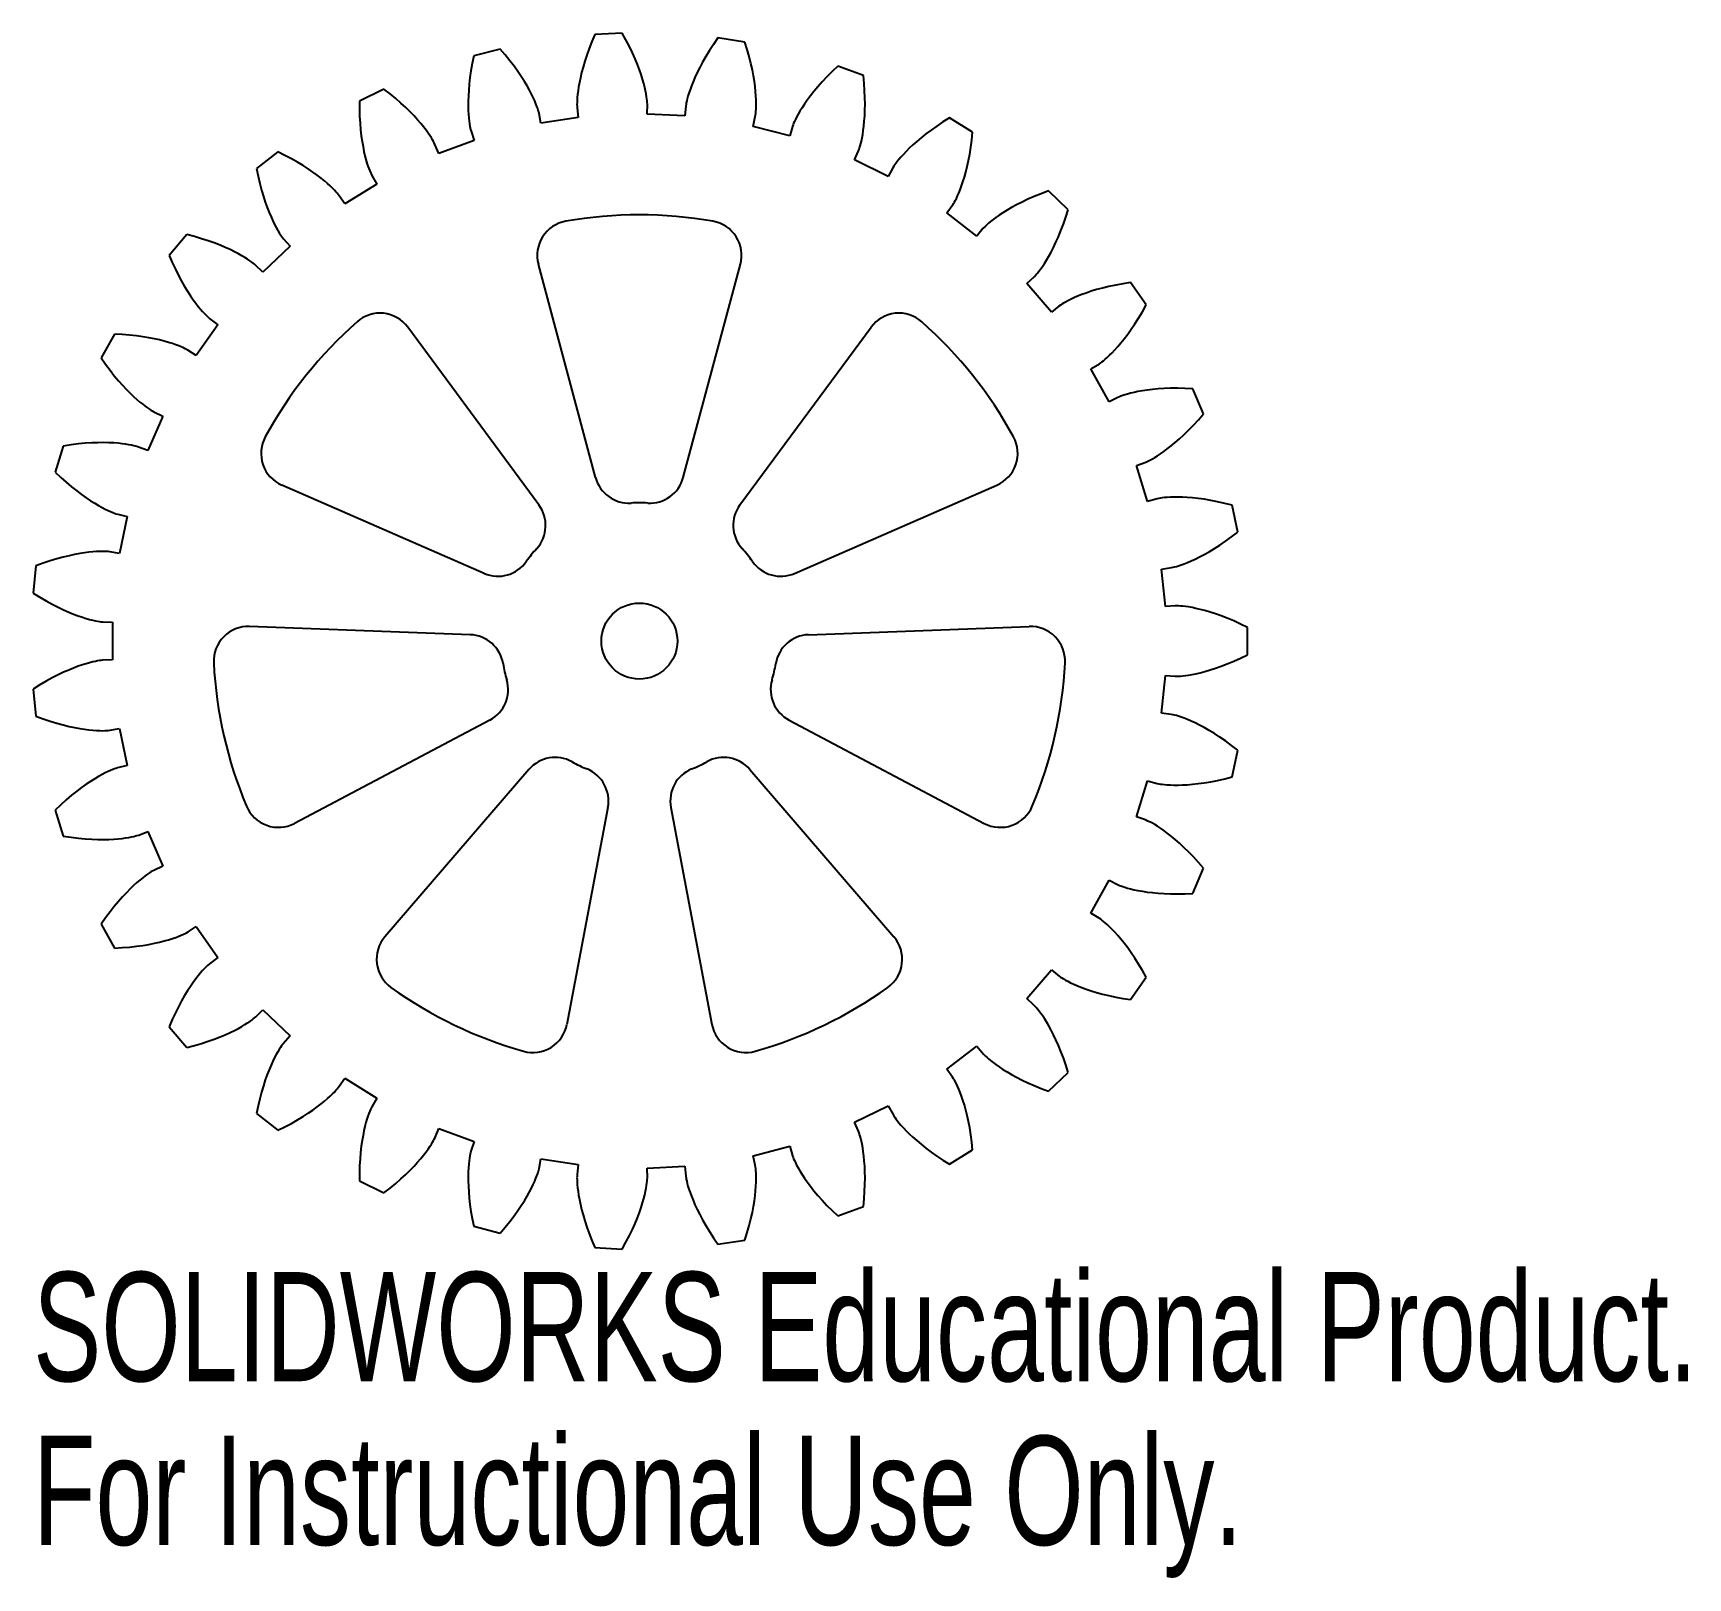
# Model space of a CAD drawing. Header units: millimetres. Extents: x -26.8 to 46.4, y -41.5 to 26.9.
import ezdxf

# ---------------------------------------------------------------- set-up
doc = ezdxf.new("R2010")
doc.units = ezdxf.units.MM
doc.styles.add('SLDTEXTSTYLE0', font='TXT', dxfattribs={"width": 0.7})

msp = doc.modelspace()

# ---------------------------------------------------------------- texts
at = {"color": 7, "linetype": 'Continuous', "char_height": 4.83362, "attachment_point": 1, "style": 'SLDTEXTSTYLE0'}
for s, insert in [('SOLIDWORKS Educational Product.', (-26.844, -27.937)), ('For Instructional Use Only.', (-26.844, -35.187))]:
    msp.add_mtext(s, dxfattribs=dict(at, insert=insert))

# ---------------------------------------------------------------- linework, layer by layer
at = {"color": 7, "linetype": 'Continuous', "lineweight": 25}
for p, q in [((-2.102, 26.538), (-2.221, 26.235)), ((-1.967, 26.856), (-2.102, 26.538)), ((-0.76, 26.917), (-1.967, 26.856)), ((-0.594, 26.615), (-0.76, 26.917)), ((-0.444, 26.325), (-0.594, 26.615)), ((3.283, 26.418), (3.105, 26.145)), ((3.48, 26.702), (3.283, 26.418)), ((4.674, 26.519), (3.48, 26.702)), ((4.776, 26.19), (4.674, 26.519)), ((-7.333, 25.91), (-7.401, 25.572)), ((-6.163, 26.213), (-7.333, 25.91)), ((-5.939, 25.951), (-6.163, 26.213)), ((-5.734, 25.696), (-5.939, 25.951)), ((-5.548, 25.451), (-5.734, 25.696)), ((-2.416, 25.67), (-2.493, 25.411)), ((-2.326, 25.945), (-2.416, 25.67)), ((-2.221, 26.235), (-2.326, 25.945)), ((-0.311, 26.047), (-0.444, 26.325)), ((-0.193, 25.783), (-0.311, 26.047)), ((-0.09, 25.533), (-0.193, 25.783)), ((2.945, 25.882), (2.801, 25.631)), ((3.105, 26.145), (2.945, 25.882)), ((4.864, 25.875), (4.776, 26.19)), ((4.939, 25.577), (4.864, 25.875)), ((-7.501, 24.946), (-7.534, 24.659)), ((-7.457, 25.25), (-7.501, 24.946)), ((-7.401, 25.572), (-7.457, 25.25)), ((-5.38, 25.216), (-5.548, 25.451)), ((-5.228, 24.992), (-5.38, 25.216)), ((-5.093, 24.78), (-5.228, 24.992)), ((-2.613, 24.941), (-2.657, 24.731)), ((-2.559, 25.168), (-2.613, 24.941)), ((-2.493, 25.411), (-2.559, 25.168)), ((-0.001, 25.298), (-0.09, 25.533)), ((0.076, 25.078), (-0.001, 25.298)), ((0.141, 24.873), (0.076, 25.078)), ((2.461, 24.957), (2.376, 24.76)), ((2.56, 25.168), (2.461, 24.957)), ((2.673, 25.393), (2.56, 25.168)), ((2.801, 25.631), (2.673, 25.393)), ((5.001, 25.294), (4.939, 25.577)), ((5.051, 25.029), (5.001, 25.294)), ((5.092, 24.78), (5.051, 25.029)), ((8.305, 24.984), (8.094, 24.76)), ((8.534, 25.217), (8.305, 24.984)), ((8.783, 25.455), (8.534, 25.217)), ((9.916, 25.036), (8.783, 25.455)), ((9.95, 24.692), (9.916, 25.036)), ((-11.314, 24.436), (-12.398, 23.904)), ((-11.041, 24.224), (-11.314, 24.436)), ((-10.79, 24.016), (-11.041, 24.224)), ((-7.558, 24.389), (-7.573, 24.138)), ((-7.534, 24.659), (-7.558, 24.389)), ((-4.974, 24.58), (-5.093, 24.78)), ((-4.869, 24.392), (-4.974, 24.58)), ((-4.778, 24.219), (-4.869, 24.392)), ((-4.7, 24.06), (-4.778, 24.219)), ((-2.737, 24.206), (-2.75, 24.067)), ((-2.718, 24.363), (-2.737, 24.206)), ((-2.691, 24.538), (-2.718, 24.363)), ((-2.657, 24.731), (-2.691, 24.538)), ((0.195, 24.685), (0.141, 24.873)), ((0.239, 24.513), (0.195, 24.685)), ((0.274, 24.359), (0.239, 24.513)), ((0.302, 24.221), (0.274, 24.359)), ((0.322, 24.102), (0.302, 24.221)), ((2.191, 24.261), (2.15, 24.128)), ((2.242, 24.412), (2.191, 24.261)), ((2.303, 24.578), (2.242, 24.412)), ((2.376, 24.76), (2.303, 24.578)), ((5.123, 24.549), (5.092, 24.78)), ((5.145, 24.336), (5.123, 24.549)), ((5.16, 24.14), (5.145, 24.336)), ((7.73, 24.335), (7.574, 24.137)), ((7.903, 24.543), (7.73, 24.335)), ((8.094, 24.76), (7.903, 24.543)), ((9.973, 24.367), (9.95, 24.692)), ((9.986, 24.059), (9.973, 24.367)), ((-12.398, 23.904), (-12.397, 23.559)), ((-12.397, 23.559), (-12.387, 23.233)), ((-10.558, 23.814), (-10.79, 24.016)), ((-10.345, 23.617), (-10.558, 23.814)), ((-10.152, 23.428), (-10.345, 23.617)), ((-7.58, 23.905), (-7.581, 23.69)), ((-7.581, 23.69), (-7.576, 23.494)), ((-7.573, 24.138), (-7.58, 23.905)), ((-7.576, 23.494), (-7.567, 23.317)), ((-4.635, 23.915), (-4.7, 24.06)), ((-4.58, 23.786), (-4.635, 23.915)), ((-4.537, 23.673), (-4.58, 23.786)), ((-4.502, 23.577), (-4.537, 23.673)), ((-4.476, 23.497), (-4.502, 23.577)), ((-4.458, 23.434), (-4.476, 23.497)), ((-2.762, 23.843), (-2.763, 23.759)), ((-2.763, 23.759), (-2.762, 23.694)), ((-2.758, 23.946), (-2.762, 23.843)), ((-2.762, 23.694), (-2.757, 23.61)), ((-2.75, 24.067), (-2.758, 23.946)), ((-2.757, 23.61), (-2.707, 23.18)), ((0.336, 24), (0.322, 24.102)), ((0.345, 23.917), (0.336, 24)), ((0.351, 23.852), (0.345, 23.917)), ((0.348, 23.335), (0.354, 23.777)), ((0.354, 23.777), (0.351, 23.852)), ((2.052, 23.682), (2.015, 23.25)), ((2.064, 23.765), (2.052, 23.682)), ((2.076, 23.829), (2.064, 23.765)), ((2.094, 23.911), (2.076, 23.829)), ((2.118, 24.011), (2.094, 23.911)), ((2.15, 24.128), (2.118, 24.011)), ((5.169, 23.963), (5.16, 24.14)), ((5.16, 23.441), (5.167, 23.544)), ((5.167, 23.544), (5.171, 23.665)), ((5.172, 23.805), (5.169, 23.963)), ((5.171, 23.665), (5.172, 23.805)), ((7.11, 23.461), (7.03, 23.324)), ((7.204, 23.611), (7.11, 23.461)), ((7.312, 23.775), (7.204, 23.611)), ((7.435, 23.95), (7.312, 23.775)), ((7.574, 24.137), (7.435, 23.95)), ((9.976, 23.248), (9.986, 23.499)), ((9.99, 23.77), (9.986, 24.059)), ((9.986, 23.499), (9.99, 23.77)), ((-12.387, 23.233), (-12.369, 22.925)), ((-12.369, 22.925), (-12.344, 22.637)), ((-9.977, 23.247), (-10.152, 23.428)), ((-9.82, 23.075), (-9.977, 23.247)), ((-9.679, 22.913), (-9.82, 23.075)), ((-9.555, 22.761), (-9.679, 22.913)), ((-9.447, 22.621), (-9.555, 22.761)), ((-7.567, 23.317), (-7.554, 23.159)), ((-7.554, 23.159), (-7.539, 23.02)), ((-7.539, 23.02), (-7.522, 22.9)), ((-7.522, 22.9), (-7.505, 22.799)), ((-7.505, 22.799), (-7.489, 22.717)), ((-7.489, 22.717), (-7.475, 22.653)), ((-4.439, 23.362), (-4.458, 23.434)), ((-4.357, 22.927), (-4.439, 23.362)), ((-2.707, 23.18), (-4.357, 22.927)), ((2.015, 23.25), (0.348, 23.335)), ((5.038, 22.787), (5.133, 23.219)), ((6.654, 22.369), (5.038, 22.787)), ((5.133, 23.219), (5.145, 23.293)), ((5.145, 23.293), (5.153, 23.358)), ((5.153, 23.358), (5.16, 23.441)), ((6.777, 22.784), (6.654, 22.369)), ((6.806, 22.863), (6.777, 22.784)), ((6.83, 22.923), (6.806, 22.863)), ((6.864, 23), (6.83, 22.923)), ((6.908, 23.093), (6.864, 23)), ((6.963, 23.201), (6.908, 23.093)), ((7.03, 23.324), (6.963, 23.201)), ((9.914, 22.607), (9.938, 22.802)), ((9.938, 22.802), (9.959, 23.015)), ((9.959, 23.015), (9.976, 23.248)), ((13.164, 22.801), (12.913, 22.623)), ((13.435, 22.983), (13.164, 22.801)), ((13.728, 23.166), (13.435, 22.983)), ((14.753, 22.527), (13.728, 23.166)), ((-12.344, 22.637), (-12.312, 22.369)), ((-12.312, 22.369), (-12.276, 22.119)), ((-12.276, 22.119), (-12.237, 21.89)), ((-9.354, 22.493), (-9.447, 22.621)), ((-9.275, 22.377), (-9.354, 22.493)), ((-9.209, 22.275), (-9.275, 22.377)), ((-9.156, 22.188), (-9.209, 22.275)), ((-9.114, 22.115), (-9.156, 22.188)), ((-9.084, 22.057), (-9.114, 22.115)), ((-9.051, 21.99), (-9.084, 22.057)), ((-8.883, 21.581), (-9.051, 21.99)), ((-7.318, 22.161), (-8.883, 21.581)), ((-7.475, 22.653), (-7.453, 22.572)), ((-7.453, 22.572), (-7.318, 22.161)), ((9.773, 21.923), (9.8, 22.022)), ((9.8, 22.022), (9.829, 22.139)), ((9.829, 22.139), (9.858, 22.276)), ((9.858, 22.276), (9.887, 22.432)), ((9.887, 22.432), (9.914, 22.607)), ((12.278, 22.119), (12.104, 21.963)), ((12.47, 22.281), (12.278, 22.119)), ((12.682, 22.45), (12.47, 22.281)), ((12.913, 22.623), (12.682, 22.45)), ((14.674, 21.86), (14.717, 22.184)), ((14.717, 22.184), (14.753, 22.527)), ((-16.001, 21.658), (-16.956, 20.919)), ((-15.692, 21.505), (-16.001, 21.658)), ((-15.403, 21.353), (-15.692, 21.505)), ((-15.135, 21.201), (-15.403, 21.353)), ((-12.237, 21.89), (-12.194, 21.679)), ((-12.194, 21.679), (-12.15, 21.488)), ((-12.15, 21.488), (-12.105, 21.317)), ((-12.105, 21.317), (-12.061, 21.165)), ((9.522, 21.307), (9.702, 21.711)), ((11.02, 20.572), (9.522, 21.307)), ((9.702, 21.711), (9.728, 21.78)), ((9.728, 21.78), (9.749, 21.842)), ((9.749, 21.842), (9.773, 21.923)), ((11.491, 21.324), (11.415, 21.229)), ((11.581, 21.431), (11.491, 21.324)), ((11.687, 21.549), (11.581, 21.431)), ((11.809, 21.678), (11.687, 21.549)), ((11.948, 21.816), (11.809, 21.678)), ((12.104, 21.963), (11.948, 21.816)), ((14.512, 21.008), (14.57, 21.272)), ((14.57, 21.272), (14.625, 21.556)), ((14.625, 21.556), (14.674, 21.86)), ((-16.956, 20.919), (-16.886, 20.581)), ((-16.886, 20.581), (-16.81, 20.264)), ((-14.888, 21.051), (-15.135, 21.201)), ((-14.66, 20.905), (-14.888, 21.051)), ((-14.452, 20.763), (-14.66, 20.905)), ((-14.264, 20.626), (-14.452, 20.763)), ((-14.093, 20.496), (-14.264, 20.626)), ((-12.061, 21.165), (-12.018, 21.032)), ((-12.018, 21.032), (-11.978, 20.917)), ((-11.978, 20.917), (-11.941, 20.821)), ((-11.941, 20.821), (-11.909, 20.744)), ((-11.909, 20.744), (-11.882, 20.684)), ((-11.882, 20.684), (-11.844, 20.609)), ((-11.844, 20.609), (-11.629, 20.234)), ((11.225, 20.953), (11.02, 20.572)), ((11.269, 21.025), (11.225, 20.953)), ((11.305, 21.079), (11.269, 21.025)), ((11.354, 21.148), (11.305, 21.079)), ((11.415, 21.229), (11.354, 21.148)), ((14.325, 20.334), (14.388, 20.539)), ((14.388, 20.539), (14.451, 20.764)), ((14.451, 20.764), (14.512, 21.008)), ((-16.81, 20.264), (-16.73, 19.966)), ((-16.73, 19.966), (-16.648, 19.689)), ((-13.942, 20.372), (-14.093, 20.496)), ((-13.807, 20.256), (-13.942, 20.372)), ((-13.69, 20.149), (-13.807, 20.256)), ((-13.589, 20.052), (-13.69, 20.149)), ((-13.505, 19.966), (-13.589, 20.052)), ((-13.435, 19.89), (-13.505, 19.966)), ((-13.379, 19.827), (-13.435, 19.89)), ((-13.338, 19.777), (-13.379, 19.827)), ((-11.629, 20.234), (-13.045, 19.351)), ((14.084, 19.708), (14.14, 19.836)), ((14.14, 19.836), (14.2, 19.983)), ((14.2, 19.983), (14.262, 20.149)), ((14.262, 20.149), (14.325, 20.334)), ((17.787, 19.808), (17.484, 19.685)), ((18.11, 19.928), (17.787, 19.808)), ((18.986, 19.096), (18.11, 19.928)), ((-16.648, 19.689), (-16.563, 19.432)), ((-16.563, 19.432), (-16.478, 19.195)), ((-16.478, 19.195), (-16.393, 18.978)), ((-13.292, 19.718), (-13.338, 19.777)), ((-13.045, 19.351), (-13.292, 19.718)), ((13.616, 18.954), (13.889, 19.336)), ((13.889, 19.336), (13.914, 19.376)), ((13.914, 19.376), (13.946, 19.433)), ((13.946, 19.433), (13.986, 19.507)), ((13.986, 19.507), (14.033, 19.598)), ((14.033, 19.598), (14.084, 19.708)), ((16.277, 19.077), (16.095, 18.965)), ((16.479, 19.194), (16.277, 19.077)), ((16.7, 19.315), (16.479, 19.194)), ((16.941, 19.437), (16.7, 19.315)), ((17.203, 19.561), (16.941, 19.437)), ((17.484, 19.685), (17.203, 19.561)), ((18.881, 18.767), (18.986, 19.096)), ((-16.393, 18.978), (-16.309, 18.781)), ((-16.309, 18.781), (-16.227, 18.603)), ((-16.227, 18.603), (-16.149, 18.444)), ((-16.149, 18.444), (-16.075, 18.304)), ((14.936, 17.932), (13.616, 18.954)), ((15.317, 18.372), (15.213, 18.265)), ((15.378, 18.429), (15.317, 18.372)), ((15.455, 18.497), (15.378, 18.429)), ((15.548, 18.575), (15.455, 18.497)), ((15.658, 18.661), (15.548, 18.575)), ((15.786, 18.755), (15.658, 18.661)), ((15.931, 18.857), (15.786, 18.755)), ((16.095, 18.965), (15.931, 18.857)), ((18.664, 18.171), (18.774, 18.459)), ((18.774, 18.459), (18.881, 18.767)), ((-20.033, 17.994), (-20.82, 17.077)), ((-19.699, 17.906), (-20.033, 17.994)), ((-19.386, 17.815), (-19.699, 17.906)), ((-19.093, 17.72), (-19.386, 17.815)), ((-18.821, 17.624), (-19.093, 17.72)), ((-18.568, 17.526), (-18.821, 17.624)), ((-16.075, 18.304), (-16.006, 18.182)), ((-16.006, 18.182), (-15.943, 18.078)), ((-15.943, 18.078), (-15.888, 17.991)), ((-15.888, 17.991), (-15.841, 17.922)), ((-15.841, 17.922), (-15.803, 17.869)), ((-15.803, 17.869), (-15.751, 17.803)), ((-15.751, 17.803), (-15.464, 17.479)), ((15.213, 18.265), (14.936, 17.932)), ((18.335, 17.43), (18.444, 17.657)), ((18.444, 17.657), (18.554, 17.904)), ((18.554, 17.904), (18.664, 18.171)), ((-20.82, 17.077), (-20.683, 16.761)), ((-18.336, 17.429), (-18.568, 17.526)), ((-18.124, 17.333), (-18.336, 17.429)), ((-17.931, 17.239), (-18.124, 17.333)), ((-17.757, 17.148), (-17.931, 17.239)), ((-17.602, 17.062), (-17.757, 17.148)), ((-17.466, 16.981), (-17.602, 17.062)), ((-17.348, 16.906), (-17.466, 16.981)), ((-17.247, 16.839), (-17.348, 16.906)), ((-15.464, 17.479), (-16.673, 16.329)), ((17.932, 16.715), (18.026, 16.866)), ((18.026, 16.866), (18.125, 17.035)), ((18.125, 17.035), (18.228, 17.222)), ((18.228, 17.222), (18.335, 17.43)), ((-20.683, 16.761), (-20.545, 16.465)), ((-20.545, 16.465), (-20.407, 16.19)), ((-20.407, 16.19), (-20.27, 15.935)), ((-17.164, 16.779), (-17.247, 16.839)), ((-17.097, 16.728), (-17.164, 16.779)), ((-17.046, 16.687), (-17.097, 16.728)), ((-17.01, 16.657), (-17.046, 16.687)), ((-16.673, 16.329), (-17.01, 16.657)), ((-1.94, 7.24), (-4.47, 16.684)), ((1.94, 7.24), (4.47, 16.684)), ((17.153, 15.825), (17.497, 16.145)), ((17.497, 16.145), (17.573, 16.228)), ((17.573, 16.228), (17.627, 16.292)), ((17.627, 16.292), (17.69, 16.372)), ((17.69, 16.372), (17.763, 16.469)), ((17.763, 16.469), (17.844, 16.583)), ((17.844, 16.583), (17.932, 16.715)), ((-20.27, 15.935), (-20.136, 15.7)), ((-20.136, 15.7), (-20.004, 15.485)), ((-20.004, 15.485), (-19.877, 15.29)), ((18.24, 14.559), (17.153, 15.825)), ((19.784, 15.41), (19.583, 15.337)), ((20.005, 15.484), (19.784, 15.41)), ((20.246, 15.558), (20.005, 15.484)), ((20.507, 15.629), (20.246, 15.558)), ((20.788, 15.698), (20.507, 15.629)), ((21.089, 15.762), (20.788, 15.698)), ((21.41, 15.822), (21.089, 15.762)), ((21.751, 15.875), (21.41, 15.822)), ((22.441, 14.883), (21.751, 15.875)), ((-19.877, 15.29), (-19.755, 15.113)), ((-19.755, 15.113), (-19.64, 14.955)), ((-19.64, 14.955), (-19.531, 14.816)), ((-19.531, 14.816), (-19.43, 14.693)), ((-19.43, 14.693), (-19.338, 14.588)), ((18.578, 14.829), (18.24, 14.559)), ((18.647, 14.877), (18.578, 14.829)), ((18.701, 14.913), (18.647, 14.877)), ((18.773, 14.956), (18.701, 14.913)), ((18.862, 15.007), (18.773, 14.956)), ((18.969, 15.064), (18.862, 15.007)), ((19.094, 15.127), (18.969, 15.064)), ((19.238, 15.194), (19.094, 15.127)), ((19.401, 15.264), (19.238, 15.194)), ((19.583, 15.337), (19.401, 15.264)), ((22.273, 14.582), (22.441, 14.883)), ((-18.666, 14.008), (-19.619, 12.639)), ((-19.338, 14.588), (-19.256, 14.498)), ((-19.256, 14.498), (-19.184, 14.425)), ((-19.184, 14.425), (-19.124, 14.366)), ((-19.124, 14.366), (-19.012, 14.268)), ((-19.012, 14.268), (-18.666, 14.008)), ((21.778, 13.802), (21.94, 14.042)), ((21.94, 14.042), (22.105, 14.302)), ((22.105, 14.302), (22.273, 14.582)), ((-23.245, 13.593), (-23.832, 12.537)), ((-22.901, 13.574), (-23.245, 13.593)), ((-22.575, 13.548), (-22.901, 13.574)), ((-22.269, 13.514), (-22.575, 13.548)), ((-21.983, 13.474), (-22.269, 13.514)), ((-21.716, 13.43), (-21.983, 13.474)), ((-21.469, 13.381), (-21.716, 13.43)), ((-21.242, 13.33), (-21.469, 13.381)), ((-21.034, 13.277), (-21.242, 13.33)), ((-20.845, 13.223), (-21.034, 13.277)), ((-20.676, 13.17), (-20.845, 13.223)), ((-4.451, 6.031), (-10.257, 13.897)), ((4.451, 6.031), (10.257, 13.897)), ((21.183, 13.037), (21.322, 13.201)), ((21.322, 13.201), (21.468, 13.382)), ((21.468, 13.382), (21.621, 13.583)), ((21.621, 13.583), (21.778, 13.802)), ((-23.832, 12.537), (-23.634, 12.254)), ((-20.527, 13.118), (-20.676, 13.17)), ((-20.396, 13.068), (-20.527, 13.118)), ((-20.284, 13.022), (-20.396, 13.068)), ((-20.19, 12.98), (-20.284, 13.022)), ((-20.114, 12.944), (-20.19, 12.98)), ((-20.056, 12.914), (-20.114, 12.944)), ((-19.991, 12.878), (-20.056, 12.914)), ((-19.619, 12.639), (-19.991, 12.878)), ((20.545, 12.41), (20.624, 12.476)), ((20.624, 12.476), (20.715, 12.556)), ((20.715, 12.556), (20.817, 12.652)), ((20.817, 12.652), (20.929, 12.764)), ((20.929, 12.764), (21.052, 12.892)), ((21.052, 12.892), (21.183, 13.037)), ((-23.634, 12.254), (-23.439, 11.992)), ((-23.439, 11.992), (-23.248, 11.75)), ((-23.248, 11.75), (-23.063, 11.528)), ((19.987, 12.048), (20.366, 12.277)), ((20.797, 10.589), (19.987, 12.048)), ((20.366, 12.277), (20.427, 12.319)), ((20.427, 12.319), (20.479, 12.358)), ((20.479, 12.358), (20.545, 12.41)), ((-23.063, 11.528), (-22.884, 11.326)), ((-22.884, 11.326), (-22.712, 11.142)), ((-22.712, 11.142), (-22.548, 10.976)), ((21.903, 11.01), (21.748, 10.974)), ((22.076, 11.046), (21.903, 11.01)), ((22.269, 11.081), (22.076, 11.046)), ((22.481, 11.112), (22.269, 11.081)), ((22.713, 11.14), (22.481, 11.112)), ((22.963, 11.164), (22.713, 11.14)), ((23.233, 11.181), (22.963, 11.164)), ((23.522, 11.192), (23.233, 11.181)), ((23.83, 11.194), (23.522, 11.192)), ((24.157, 11.188), (23.83, 11.194)), ((24.501, 11.172), (24.157, 11.188)), ((24.978, 10.061), (24.501, 11.172)), ((-22.548, 10.976), (-22.393, 10.827)), ((-22.393, 10.827), (-22.248, 10.696)), ((-22.248, 10.696), (-22.113, 10.581)), ((-22.113, 10.581), (-21.99, 10.481)), ((-21.99, 10.481), (-21.879, 10.396)), ((-21.879, 10.396), (-21.78, 10.325)), ((-21.78, 10.325), (-21.695, 10.268)), ((-21.695, 10.268), (-21.625, 10.223)), ((21.183, 10.785), (20.797, 10.589)), ((21.26, 10.819), (21.183, 10.785)), ((21.32, 10.843), (21.26, 10.819)), ((21.399, 10.871), (21.32, 10.843)), ((21.497, 10.903), (21.399, 10.871)), ((21.613, 10.938), (21.497, 10.903)), ((21.748, 10.974), (21.613, 10.938)), ((-21.103, 9.964), (-21.762, 8.431)), ((-21.625, 10.223), (-21.569, 10.189)), ((-21.569, 10.189), (-21.495, 10.149)), ((-21.495, 10.149), (-21.103, 9.964)), ((24.318, 9.338), (24.532, 9.559)), ((24.532, 9.559), (24.752, 9.8)), ((24.752, 9.8), (24.978, 10.061)), ((23.723, 8.787), (23.912, 8.952)), ((23.912, 8.952), (24.111, 9.136)), ((24.111, 9.136), (24.318, 9.338)), ((-25.506, 8.636), (-25.867, 7.483)), ((-25.164, 8.687), (-25.506, 8.636)), ((-24.84, 8.726), (-25.164, 8.687)), ((-24.534, 8.755), (-24.84, 8.726)), ((-24.245, 8.773), (-24.534, 8.755)), ((-23.975, 8.783), (-24.245, 8.773)), ((-23.723, 8.785), (-23.975, 8.783)), ((-23.49, 8.781), (-23.723, 8.785)), ((-23.276, 8.771), (-23.49, 8.781)), ((-23.08, 8.756), (-23.276, 8.771)), ((-22.904, 8.738), (-23.08, 8.756)), ((-22.747, 8.717), (-22.904, 8.738)), ((-22.609, 8.695), (-22.747, 8.717)), ((-22.49, 8.672), (-22.609, 8.695)), ((-22.39, 8.65), (-22.49, 8.672)), ((-22.308, 8.63), (-22.39, 8.65)), ((-22.245, 8.613), (-22.308, 8.63)), ((-22.174, 8.59), (-22.245, 8.613)), ((-21.762, 8.431), (-22.174, 8.59)), ((22.623, 8.02), (22.713, 8.069)), ((22.713, 8.069), (22.818, 8.129)), ((22.818, 8.129), (22.938, 8.203)), ((22.938, 8.203), (23.07, 8.289)), ((23.07, 8.289), (23.216, 8.39)), ((23.216, 8.39), (23.374, 8.506)), ((23.374, 8.506), (23.543, 8.638)), ((23.543, 8.638), (23.723, 8.787)), ((-25.867, 7.483), (-25.617, 7.246)), ((22.003, 7.778), (22.42, 7.926)), ((22.503, 6.186), (22.003, 7.778)), ((22.42, 7.926), (22.489, 7.955)), ((22.489, 7.955), (22.548, 7.983)), ((22.548, 7.983), (22.623, 8.02)), ((-25.617, 7.246), (-25.373, 7.028)), ((-25.373, 7.028), (-25.138, 6.83)), ((-25.138, 6.83), (-24.912, 6.65)), ((-24.912, 6.65), (-24.695, 6.487)), ((-6.87, 2.997), (-15.831, 6.907)), ((6.87, 2.997), (15.831, 6.907)), ((-24.695, 6.487), (-24.49, 6.342)), ((-24.49, 6.342), (-24.296, 6.212)), ((-24.296, 6.212), (-24.114, 6.098)), ((-24.114, 6.098), (-23.946, 5.998)), ((-23.946, 5.998), (-23.791, 5.913)), ((-23.791, 5.913), (-23.65, 5.84)), ((22.92, 6.3), (22.503, 6.186)), ((23.002, 6.318), (22.92, 6.3)), ((23.067, 6.329), (23.002, 6.318)), ((23.15, 6.341), (23.067, 6.329)), ((23.252, 6.353), (23.15, 6.341)), ((23.373, 6.363), (23.252, 6.353)), ((23.512, 6.371), (23.373, 6.363)), ((23.671, 6.376), (23.512, 6.371)), ((23.848, 6.376), (23.671, 6.376)), ((24.044, 6.371), (23.848, 6.376)), ((24.258, 6.359), (24.044, 6.371)), ((24.49, 6.34), (24.258, 6.359)), ((24.741, 6.313), (24.49, 6.34)), ((25.009, 6.275), (24.741, 6.313)), ((25.294, 6.228), (25.009, 6.275)), ((25.596, 6.168), (25.294, 6.228)), ((25.914, 6.096), (25.596, 6.168)), ((26.249, 6.011), (25.914, 6.096)), ((26.492, 4.828), (26.249, 6.011)), ((-23.65, 5.84), (-23.524, 5.779)), ((-23.524, 5.779), (-23.413, 5.73)), ((-23.413, 5.73), (-23.318, 5.69)), ((-23.318, 5.69), (-23.24, 5.66)), ((-23.24, 5.66), (-23.178, 5.639)), ((-23.178, 5.639), (-23.098, 5.615)), ((-23.098, 5.615), (-22.677, 5.512)), ((-22.677, 5.512), (-23.013, 3.877)), ((25.7, 4.252), (25.954, 4.425)), ((25.954, 4.425), (26.218, 4.617)), ((26.218, 4.617), (26.492, 4.828)), ((-25.515, 3.713), (-25.794, 3.637)), ((-25.252, 3.777), (-25.515, 3.713)), ((-25.006, 3.83), (-25.252, 3.777)), ((-24.777, 3.873), (-25.006, 3.83)), ((-24.565, 3.906), (-24.777, 3.873)), ((-24.371, 3.931), (-24.565, 3.906)), ((-24.194, 3.948), (-24.371, 3.931)), ((-24.036, 3.96), (-24.194, 3.948)), ((-23.896, 3.966), (-24.036, 3.96)), ((-23.775, 3.968), (-23.896, 3.966)), ((-23.673, 3.966), (-23.775, 3.968)), ((-23.589, 3.963), (-23.673, 3.966)), ((-23.524, 3.959), (-23.589, 3.963)), ((-23.449, 3.951), (-23.524, 3.959)), ((-23.013, 3.877), (-23.449, 3.951)), ((24.608, 3.627), (24.8, 3.722)), ((24.8, 3.722), (25.006, 3.831)), ((25.006, 3.831), (25.225, 3.956)), ((25.225, 3.956), (25.457, 4.095)), ((25.457, 4.095), (25.7, 4.252)), ((-26.722, 3.325), (-26.844, 2.123)), ((-26.398, 3.443), (-26.722, 3.325)), ((-26.088, 3.547), (-26.398, 3.443)), ((-25.794, 3.637), (-26.088, 3.547)), ((23.119, 3.19), (23.557, 3.25)), ((23.287, 1.529), (23.119, 3.19)), ((23.557, 3.25), (23.63, 3.265)), ((23.63, 3.265), (23.693, 3.28)), ((23.693, 3.28), (23.774, 3.302)), ((23.774, 3.302), (23.873, 3.332)), ((23.873, 3.332), (23.988, 3.37)), ((23.988, 3.37), (24.119, 3.417)), ((24.119, 3.417), (24.267, 3.476)), ((24.267, 3.476), (24.43, 3.545)), ((24.43, 3.545), (24.608, 3.627)), ((-26.844, 2.123), (-26.551, 1.941)), ((-26.551, 1.941), (-26.268, 1.777)), ((-26.268, 1.777), (-25.998, 1.63)), ((-25.998, 1.63), (-25.74, 1.499)), ((-25.74, 1.499), (-25.496, 1.383)), ((23.719, 1.558), (23.287, 1.529)), ((23.803, 1.558), (23.719, 1.558)), ((23.869, 1.556), (23.803, 1.558)), ((23.952, 1.551), (23.869, 1.556)), ((24.055, 1.542), (23.952, 1.551)), ((24.175, 1.528), (24.055, 1.542)), ((24.313, 1.508), (24.175, 1.528)), ((24.47, 1.48), (24.313, 1.508)), ((24.643, 1.445), (24.47, 1.48)), ((-25.496, 1.383), (-25.265, 1.282)), ((-25.265, 1.282), (-25.049, 1.194)), ((-25.049, 1.194), (-24.848, 1.119)), ((-24.848, 1.119), (-24.663, 1.055)), ((-24.663, 1.055), (-24.494, 1.003)), ((-24.494, 1.003), (-24.341, 0.96)), ((-24.341, 0.96), (-24.206, 0.926)), ((-24.206, 0.926), (-24.087, 0.899)), ((-24.087, 0.899), (-23.986, 0.88)), ((-23.986, 0.88), (-23.904, 0.866)), ((-23.904, 0.866), (-23.839, 0.858)), ((-23.839, 0.858), (-23.755, 0.85)), ((-23.755, 0.85), (-23.323, 0.835)), ((-23.323, 0.835), (-23.323, -0.835)), ((24.834, 1.401), (24.643, 1.445)), ((25.042, 1.346), (24.834, 1.401)), ((25.265, 1.281), (25.042, 1.346)), ((25.505, 1.203), (25.265, 1.281)), ((25.76, 1.113), (25.505, 1.203)), ((26.03, 1.009), (25.76, 1.113)), ((26.313, 0.89), (26.03, 1.009)), ((26.611, 0.755), (26.313, 0.89)), ((26.921, 0.604), (26.611, 0.755)), ((-7.49, 0.28), (-17.26, 0.646)), ((7.49, 0.28), (17.26, 0.646)), ((26.921, -0.604), (26.921, 0.604)), ((26.611, -0.755), (26.921, -0.604)), ((-25.496, -1.383), (-25.74, -1.499)), ((-25.265, -1.282), (-25.496, -1.383)), ((-25.049, -1.194), (-25.265, -1.282)), ((-24.848, -1.119), (-25.049, -1.194)), ((-24.663, -1.055), (-24.848, -1.119)), ((-24.494, -1.003), (-24.663, -1.055)), ((-24.341, -0.96), (-24.494, -1.003)), ((-24.206, -0.926), (-24.341, -0.96)), ((-24.087, -0.899), (-24.206, -0.926)), ((-23.986, -0.88), (-24.087, -0.899)), ((-23.904, -0.866), (-23.986, -0.88)), ((-23.839, -0.858), (-23.904, -0.866)), ((-23.765, -0.851), (-23.839, -0.858)), ((-23.323, -0.835), (-23.765, -0.851)), ((24.47, -1.48), (24.643, -1.445)), ((24.643, -1.445), (24.834, -1.401)), ((24.834, -1.401), (25.042, -1.346)), ((25.042, -1.346), (25.265, -1.281)), ((25.265, -1.281), (25.505, -1.203)), ((25.505, -1.203), (25.76, -1.113)), ((25.76, -1.113), (26.03, -1.009)), ((26.03, -1.009), (26.313, -0.89)), ((26.313, -0.89), (26.611, -0.755)), ((-26.551, -1.941), (-26.844, -2.123)), ((-26.844, -2.123), (-26.722, -3.325)), ((-26.268, -1.777), (-26.551, -1.941)), ((-25.998, -1.63), (-26.268, -1.777)), ((-25.74, -1.499), (-25.998, -1.63)), ((23.119, -3.19), (23.287, -1.529)), ((23.287, -1.529), (23.729, -1.558)), ((23.729, -1.558), (23.803, -1.558)), ((23.803, -1.558), (23.869, -1.556)), ((23.869, -1.556), (23.952, -1.551)), ((23.952, -1.551), (24.055, -1.542)), ((24.055, -1.542), (24.175, -1.528)), ((24.175, -1.528), (24.313, -1.508)), ((24.313, -1.508), (24.47, -1.48)), ((-26.722, -3.325), (-26.398, -3.443)), ((-26.398, -3.443), (-26.088, -3.547)), ((-26.088, -3.547), (-25.794, -3.637)), ((-25.794, -3.637), (-25.515, -3.713)), ((-6.627, -3.502), (-15.271, -8.071)), ((6.627, -3.502), (15.271, -8.071)), ((23.547, -3.249), (23.119, -3.19)), ((23.63, -3.265), (23.547, -3.249)), ((23.693, -3.28), (23.63, -3.265)), ((23.774, -3.302), (23.693, -3.28)), ((23.873, -3.332), (23.774, -3.302)), ((23.988, -3.37), (23.873, -3.332)), ((24.119, -3.417), (23.988, -3.37)), ((24.267, -3.476), (24.119, -3.417)), ((24.43, -3.545), (24.267, -3.476)), ((24.608, -3.627), (24.43, -3.545)), ((24.8, -3.722), (24.608, -3.627)), ((-25.515, -3.713), (-25.252, -3.777)), ((-25.252, -3.777), (-25.006, -3.83)), ((-25.006, -3.83), (-24.777, -3.873)), ((-24.777, -3.873), (-24.565, -3.906)), ((-24.565, -3.906), (-24.371, -3.931)), ((-24.371, -3.931), (-24.194, -3.948)), ((-24.194, -3.948), (-24.036, -3.96)), ((-24.036, -3.96), (-23.896, -3.966)), ((-23.896, -3.966), (-23.775, -3.968)), ((-23.775, -3.968), (-23.673, -3.966)), ((-23.673, -3.966), (-23.589, -3.963)), ((-23.589, -3.963), (-23.524, -3.959)), ((-23.524, -3.959), (-23.44, -3.949)), ((-23.44, -3.949), (-23.013, -3.877)), ((-23.013, -3.877), (-22.677, -5.512)), ((25.006, -3.831), (24.8, -3.722)), ((25.225, -3.956), (25.006, -3.831)), ((25.457, -4.095), (25.225, -3.956)), ((25.7, -4.252), (25.457, -4.095)), ((25.954, -4.425), (25.7, -4.252)), ((26.218, -4.617), (25.954, -4.425)), ((26.492, -4.828), (26.218, -4.617)), ((26.249, -6.011), (26.492, -4.828)), ((-23.65, -5.84), (-23.791, -5.913)), ((-23.524, -5.779), (-23.65, -5.84)), ((-23.413, -5.73), (-23.524, -5.779)), ((-23.318, -5.69), (-23.413, -5.73)), ((-23.24, -5.66), (-23.318, -5.69)), ((-23.178, -5.639), (-23.24, -5.66)), ((-23.107, -5.617), (-23.178, -5.639)), ((-22.677, -5.512), (-23.107, -5.617)), ((-4.889, -5.681), (-11.267, -13.092)), ((4.889, -5.681), (11.267, -13.092)), ((-24.695, -6.487), (-24.912, -6.65)), ((-24.49, -6.342), (-24.695, -6.487)), ((-24.296, -6.212), (-24.49, -6.342)), ((-24.114, -6.098), (-24.296, -6.212)), ((-23.946, -5.998), (-24.114, -6.098)), ((-23.791, -5.913), (-23.946, -5.998)), ((22.003, -7.778), (22.503, -6.186)), ((22.503, -6.186), (22.929, -6.303)), ((22.929, -6.303), (23.002, -6.318)), ((23.002, -6.318), (23.067, -6.329)), ((23.067, -6.329), (23.15, -6.341)), ((23.15, -6.341), (23.252, -6.353)), ((23.252, -6.353), (23.373, -6.363)), ((23.373, -6.363), (23.512, -6.371)), ((23.512, -6.371), (23.671, -6.376)), ((23.671, -6.376), (23.848, -6.376)), ((23.848, -6.376), (24.044, -6.371)), ((24.044, -6.371), (24.258, -6.359)), ((24.258, -6.359), (24.49, -6.34)), ((24.49, -6.34), (24.741, -6.313)), ((24.741, -6.313), (25.009, -6.275)), ((25.009, -6.275), (25.294, -6.228)), ((25.294, -6.228), (25.596, -6.168)), ((25.596, -6.168), (25.914, -6.096)), ((25.914, -6.096), (26.249, -6.011)), ((-25.617, -7.246), (-25.867, -7.483)), ((-25.373, -7.028), (-25.617, -7.246)), ((-25.138, -6.83), (-25.373, -7.028)), ((-24.912, -6.65), (-25.138, -6.83)), ((-25.867, -7.483), (-25.506, -8.636)), ((-1.393, -7.365), (-3.211, -16.971)), ((1.393, -7.365), (3.211, -16.971)), ((22.411, -7.922), (22.003, -7.778)), ((22.489, -7.955), (22.411, -7.922)), ((22.548, -7.983), (22.489, -7.955)), ((22.623, -8.02), (22.548, -7.983)), ((22.713, -8.069), (22.623, -8.02)), ((-25.506, -8.636), (-25.164, -8.687)), ((-25.164, -8.687), (-24.84, -8.726)), ((-24.84, -8.726), (-24.534, -8.755)), ((-24.534, -8.755), (-24.245, -8.773)), ((-24.245, -8.773), (-23.975, -8.783)), ((-23.975, -8.783), (-23.723, -8.785)), ((-23.723, -8.785), (-23.49, -8.781)), ((-23.49, -8.781), (-23.276, -8.771)), ((-23.276, -8.771), (-23.08, -8.756)), ((-23.08, -8.756), (-22.904, -8.738)), ((-22.904, -8.738), (-22.747, -8.717)), ((-22.747, -8.717), (-22.609, -8.695)), ((-22.609, -8.695), (-22.49, -8.672)), ((-22.49, -8.672), (-22.39, -8.65)), ((-22.39, -8.65), (-22.308, -8.63)), ((-22.308, -8.63), (-22.245, -8.613)), ((-22.245, -8.613), (-22.165, -8.587)), ((-22.165, -8.587), (-21.762, -8.431)), ((-21.762, -8.431), (-21.103, -9.964)), ((22.818, -8.129), (22.713, -8.069)), ((22.938, -8.203), (22.818, -8.129)), ((23.07, -8.289), (22.938, -8.203)), ((23.216, -8.39), (23.07, -8.289)), ((23.374, -8.506), (23.216, -8.39)), ((23.543, -8.638), (23.374, -8.506)), ((23.723, -8.787), (23.543, -8.638)), ((23.912, -8.952), (23.723, -8.787)), ((24.111, -9.136), (23.912, -8.952)), ((24.318, -9.338), (24.111, -9.136)), ((24.532, -9.559), (24.318, -9.338)), ((-21.625, -10.223), (-21.695, -10.268)), ((-21.569, -10.189), (-21.625, -10.223)), ((-21.503, -10.153), (-21.569, -10.189)), ((-21.103, -9.964), (-21.503, -10.153)), ((24.501, -11.172), (24.978, -10.061)), ((24.752, -9.8), (24.532, -9.559)), ((24.978, -10.061), (24.752, -9.8)), ((-22.548, -10.976), (-22.712, -11.142)), ((-22.393, -10.827), (-22.548, -10.976)), ((-22.248, -10.696), (-22.393, -10.827)), ((-22.113, -10.581), (-22.248, -10.696)), ((-21.99, -10.481), (-22.113, -10.581)), ((-21.879, -10.396), (-21.99, -10.481)), ((-21.78, -10.325), (-21.879, -10.396)), ((-21.695, -10.268), (-21.78, -10.325)), ((19.987, -12.048), (20.797, -10.589)), ((20.797, -10.589), (21.191, -10.789)), ((21.191, -10.789), (21.26, -10.819)), ((21.26, -10.819), (21.32, -10.843)), ((21.32, -10.843), (21.399, -10.871)), ((21.399, -10.871), (21.497, -10.903)), ((21.497, -10.903), (21.613, -10.938)), ((21.613, -10.938), (21.748, -10.974)), ((21.748, -10.974), (21.903, -11.01)), ((-23.063, -11.528), (-23.248, -11.75)), ((-22.884, -11.326), (-23.063, -11.528)), ((-22.712, -11.142), (-22.884, -11.326)), ((21.903, -11.01), (22.076, -11.046)), ((22.076, -11.046), (22.269, -11.081)), ((22.269, -11.081), (22.481, -11.112)), ((22.481, -11.112), (22.713, -11.14)), ((22.713, -11.14), (22.963, -11.164)), ((22.963, -11.164), (23.233, -11.181)), ((23.233, -11.181), (23.522, -11.192)), ((23.522, -11.192), (23.83, -11.194)), ((23.83, -11.194), (24.157, -11.188)), ((24.157, -11.188), (24.501, -11.172)), ((-23.634, -12.254), (-23.832, -12.537)), ((-23.439, -11.992), (-23.634, -12.254)), ((-23.248, -11.75), (-23.439, -11.992)), ((20.358, -12.272), (19.987, -12.048)), ((20.427, -12.319), (20.358, -12.272)), ((20.479, -12.358), (20.427, -12.319)), ((20.545, -12.41), (20.479, -12.358)), ((20.624, -12.476), (20.545, -12.41)), ((-23.832, -12.537), (-23.245, -13.593)), ((-20.845, -13.223), (-20.676, -13.17)), ((-20.676, -13.17), (-20.527, -13.118)), ((-20.527, -13.118), (-20.396, -13.068)), ((-20.396, -13.068), (-20.284, -13.022)), ((-20.284, -13.022), (-20.19, -12.98)), ((-20.19, -12.98), (-20.114, -12.944)), ((-20.114, -12.944), (-20.056, -12.914)), ((-20.056, -12.914), (-19.983, -12.873)), ((-19.983, -12.873), (-19.619, -12.639)), ((-19.619, -12.639), (-18.666, -14.008)), ((20.715, -12.556), (20.624, -12.476)), ((20.817, -12.652), (20.715, -12.556)), ((20.929, -12.764), (20.817, -12.652)), ((21.052, -12.892), (20.929, -12.764)), ((21.183, -13.037), (21.052, -12.892)), ((21.322, -13.201), (21.183, -13.037)), ((-23.245, -13.593), (-22.901, -13.574)), ((-22.901, -13.574), (-22.575, -13.548)), ((-22.575, -13.548), (-22.269, -13.514)), ((-22.269, -13.514), (-21.983, -13.474)), ((-21.983, -13.474), (-21.716, -13.43)), ((-21.716, -13.43), (-21.469, -13.381)), ((-21.469, -13.381), (-21.242, -13.33)), ((-21.242, -13.33), (-21.034, -13.277)), ((-21.034, -13.277), (-20.845, -13.223)), ((21.468, -13.382), (21.322, -13.201)), ((21.621, -13.583), (21.468, -13.382)), ((21.778, -13.802), (21.621, -13.583)), ((21.94, -14.042), (21.778, -13.802)), ((-19.338, -14.588), (-19.43, -14.693)), ((-19.256, -14.498), (-19.338, -14.588)), ((-19.184, -14.425), (-19.256, -14.498)), ((-19.124, -14.366), (-19.184, -14.425)), ((-19.041, -14.292), (-19.124, -14.366)), ((-18.666, -14.008), (-19.041, -14.292)), ((17.153, -15.825), (18.24, -14.559)), ((18.24, -14.559), (18.608, -14.851)), ((22.105, -14.302), (21.94, -14.042)), ((22.273, -14.582), (22.105, -14.302)), ((22.441, -14.883), (22.273, -14.582)), ((-19.877, -15.29), (-20.004, -15.485)), ((-19.755, -15.113), (-19.877, -15.29)), ((-19.64, -14.955), (-19.755, -15.113)), ((-19.531, -14.816), (-19.64, -14.955)), ((-19.43, -14.693), (-19.531, -14.816)), ((18.608, -14.851), (18.647, -14.877)), ((18.647, -14.877), (18.701, -14.913)), ((18.701, -14.913), (18.773, -14.956)), ((18.773, -14.956), (18.862, -15.007)), ((18.862, -15.007), (18.969, -15.064)), ((18.969, -15.064), (19.094, -15.127)), ((19.094, -15.127), (19.238, -15.194)), ((19.238, -15.194), (19.401, -15.264)), ((19.401, -15.264), (19.583, -15.337)), ((19.583, -15.337), (19.784, -15.41)), ((21.751, -15.875), (22.441, -14.883)), ((-20.27, -15.935), (-20.407, -16.19)), ((-20.136, -15.7), (-20.27, -15.935)), ((-20.004, -15.485), (-20.136, -15.7)), ((17.471, -16.118), (17.153, -15.825)), ((17.573, -16.228), (17.471, -16.118)), ((19.784, -15.41), (20.005, -15.484)), ((20.005, -15.484), (20.246, -15.558)), ((20.246, -15.558), (20.507, -15.629)), ((20.507, -15.629), (20.788, -15.698)), ((20.788, -15.698), (21.089, -15.762)), ((21.089, -15.762), (21.41, -15.822)), ((21.41, -15.822), (21.751, -15.875)), ((-20.683, -16.761), (-20.82, -17.077)), ((-20.545, -16.465), (-20.683, -16.761)), ((-20.407, -16.19), (-20.545, -16.465)), ((-17.348, -16.906), (-17.247, -16.839)), ((-17.247, -16.839), (-17.164, -16.779)), ((-17.164, -16.779), (-17.097, -16.728)), ((-17.097, -16.728), (-17.046, -16.687)), ((-17.046, -16.687), (-16.983, -16.632)), ((-16.983, -16.632), (-16.673, -16.329)), ((-16.673, -16.329), (-15.464, -17.479)), ((17.627, -16.292), (17.573, -16.228)), ((17.69, -16.372), (17.627, -16.292)), ((17.763, -16.469), (17.69, -16.372)), ((17.844, -16.583), (17.763, -16.469)), ((17.932, -16.715), (17.844, -16.583)), ((18.026, -16.866), (17.932, -16.715)), ((-20.82, -17.077), (-20.033, -17.994)), ((-18.821, -17.624), (-18.568, -17.526)), ((-18.568, -17.526), (-18.336, -17.429)), ((-18.336, -17.429), (-18.124, -17.333)), ((-18.124, -17.333), (-17.931, -17.239)), ((-17.931, -17.239), (-17.757, -17.148)), ((-17.757, -17.148), (-17.602, -17.062)), ((-17.602, -17.062), (-17.466, -16.981)), ((-17.466, -16.981), (-17.348, -16.906)), ((-15.464, -17.479), (-15.774, -17.832)), ((18.125, -17.035), (18.026, -16.866)), ((18.228, -17.222), (18.125, -17.035)), ((18.335, -17.43), (18.228, -17.222)), ((18.444, -17.657), (18.335, -17.43)), ((-20.033, -17.994), (-19.699, -17.906)), ((-19.699, -17.906), (-19.386, -17.815)), ((-19.386, -17.815), (-19.093, -17.72)), ((-19.093, -17.72), (-18.821, -17.624)), ((-16.075, -18.304), (-16.149, -18.444)), ((-16.006, -18.182), (-16.075, -18.304)), ((-15.943, -18.078), (-16.006, -18.182)), ((-15.888, -17.991), (-15.943, -18.078)), ((-15.841, -17.922), (-15.888, -17.991)), ((-15.803, -17.869), (-15.841, -17.922)), ((-15.774, -17.832), (-15.803, -17.869)), ((13.616, -18.954), (14.936, -17.932)), ((14.936, -17.932), (15.238, -18.293)), ((15.238, -18.293), (15.317, -18.372)), ((18.554, -17.904), (18.444, -17.657)), ((18.664, -18.171), (18.554, -17.904)), ((18.774, -18.459), (18.664, -18.171)), ((-16.393, -18.978), (-16.478, -19.195)), ((-16.309, -18.781), (-16.393, -18.978)), ((-16.227, -18.603), (-16.309, -18.781)), ((-16.149, -18.444), (-16.227, -18.603)), ((13.869, -19.305), (13.616, -18.954)), ((15.317, -18.372), (15.378, -18.429)), ((15.378, -18.429), (15.455, -18.497)), ((15.455, -18.497), (15.548, -18.575)), ((15.548, -18.575), (15.658, -18.661)), ((15.658, -18.661), (15.786, -18.755)), ((15.786, -18.755), (15.931, -18.857)), ((15.931, -18.857), (16.095, -18.965)), ((16.095, -18.965), (16.277, -19.077)), ((18.881, -18.767), (18.774, -18.459)), ((18.986, -19.096), (18.881, -18.767)), ((-16.648, -19.689), (-16.73, -19.966)), ((-16.563, -19.432), (-16.648, -19.689)), ((-16.478, -19.195), (-16.563, -19.432)), ((-13.379, -19.827), (-13.287, -19.71)), ((-13.287, -19.71), (-13.045, -19.351)), ((-13.045, -19.351), (-11.629, -20.234)), ((13.914, -19.376), (13.869, -19.305)), ((13.946, -19.433), (13.914, -19.376)), ((13.986, -19.507), (13.946, -19.433)), ((14.033, -19.598), (13.986, -19.507)), ((14.084, -19.708), (14.033, -19.598)), ((14.14, -19.836), (14.084, -19.708)), ((16.277, -19.077), (16.479, -19.194)), ((16.479, -19.194), (16.7, -19.315)), ((16.7, -19.315), (16.941, -19.437)), ((16.941, -19.437), (17.203, -19.561)), ((17.203, -19.561), (17.484, -19.685)), ((17.484, -19.685), (17.787, -19.808)), ((18.11, -19.928), (18.986, -19.096)), ((-16.81, -20.264), (-16.886, -20.581)), ((-16.73, -19.966), (-16.81, -20.264)), ((-14.264, -20.626), (-14.093, -20.496)), ((-14.093, -20.496), (-13.942, -20.372)), ((-13.942, -20.372), (-13.807, -20.256)), ((-13.807, -20.256), (-13.69, -20.149)), ((-13.69, -20.149), (-13.589, -20.052)), ((-13.589, -20.052), (-13.505, -19.966)), ((-13.505, -19.966), (-13.435, -19.89)), ((-13.435, -19.89), (-13.379, -19.827)), ((-11.629, -20.234), (-11.849, -20.618)), ((14.2, -19.983), (14.14, -19.836)), ((14.262, -20.149), (14.2, -19.983)), ((14.325, -20.334), (14.262, -20.149)), ((14.388, -20.539), (14.325, -20.334)), ((17.787, -19.808), (18.11, -19.928)), ((-16.886, -20.581), (-16.956, -20.919)), ((-16.956, -20.919), (-16.001, -21.658)), ((-15.403, -21.353), (-15.135, -21.201)), ((-15.135, -21.201), (-14.888, -21.051)), ((-14.888, -21.051), (-14.66, -20.905)), ((-14.66, -20.905), (-14.452, -20.763)), ((-14.452, -20.763), (-14.264, -20.626)), ((-12.061, -21.165), (-12.105, -21.317)), ((-12.018, -21.032), (-12.061, -21.165)), ((-11.978, -20.917), (-12.018, -21.032)), ((-11.941, -20.821), (-11.978, -20.917)), ((-11.909, -20.744), (-11.941, -20.821)), ((-11.882, -20.684), (-11.909, -20.744)), ((-11.849, -20.618), (-11.882, -20.684)), ((9.522, -21.307), (11.02, -20.572)), ((11.02, -20.572), (11.229, -20.961)), ((11.229, -20.961), (11.269, -21.025)), ((11.269, -21.025), (11.305, -21.079)), ((11.305, -21.079), (11.354, -21.148)), ((11.354, -21.148), (11.415, -21.229)), ((11.415, -21.229), (11.491, -21.324)), ((14.451, -20.764), (14.388, -20.539)), ((14.512, -21.008), (14.451, -20.764)), ((14.57, -21.272), (14.512, -21.008)), ((-16.001, -21.658), (-15.692, -21.505)), ((-15.692, -21.505), (-15.403, -21.353)), ((-12.237, -21.89), (-12.276, -22.119)), ((-12.194, -21.679), (-12.237, -21.89)), ((-12.15, -21.488), (-12.194, -21.679)), ((-12.105, -21.317), (-12.15, -21.488)), ((-9.047, -21.981), (-8.883, -21.581)), ((-8.883, -21.581), (-7.318, -22.161)), ((9.699, -21.702), (9.522, -21.307)), ((9.728, -21.78), (9.699, -21.702)), ((9.749, -21.842), (9.728, -21.78)), ((9.773, -21.923), (9.749, -21.842)), ((9.8, -22.022), (9.773, -21.923)), ((11.491, -21.324), (11.581, -21.431)), ((11.581, -21.431), (11.687, -21.549)), ((11.687, -21.549), (11.809, -21.678)), ((11.809, -21.678), (11.948, -21.816)), ((11.948, -21.816), (12.104, -21.963)), ((12.104, -21.963), (12.278, -22.119)), ((14.625, -21.556), (14.57, -21.272)), ((14.674, -21.86), (14.625, -21.556)), ((14.717, -22.184), (14.674, -21.86)), ((-12.344, -22.637), (-12.369, -22.925)), ((-12.312, -22.369), (-12.344, -22.637)), ((-12.276, -22.119), (-12.312, -22.369)), ((-9.555, -22.761), (-9.447, -22.621)), ((-9.447, -22.621), (-9.354, -22.493)), ((-9.354, -22.493), (-9.275, -22.377)), ((-9.275, -22.377), (-9.209, -22.275)), ((-9.209, -22.275), (-9.156, -22.188)), ((-9.156, -22.188), (-9.114, -22.115)), ((-9.114, -22.115), (-9.084, -22.057)), ((-9.084, -22.057), (-9.047, -21.981)), ((-7.475, -22.653), (-7.489, -22.717)), ((-7.456, -22.581), (-7.475, -22.653)), ((-7.318, -22.161), (-7.456, -22.581)), ((5.038, -22.787), (6.654, -22.369)), ((6.654, -22.369), (6.78, -22.793)), ((9.829, -22.139), (9.8, -22.022)), ((9.858, -22.276), (9.829, -22.139)), ((9.887, -22.432), (9.858, -22.276)), ((9.914, -22.607), (9.887, -22.432)), ((9.938, -22.802), (9.914, -22.607)), ((12.278, -22.119), (12.47, -22.281)), ((12.47, -22.281), (12.682, -22.45)), ((12.682, -22.45), (12.913, -22.623)), ((12.913, -22.623), (13.164, -22.801)), ((13.728, -23.166), (14.753, -22.527)), ((14.753, -22.527), (14.717, -22.184)), ((-12.387, -23.233), (-12.397, -23.559)), ((-12.369, -22.925), (-12.387, -23.233)), ((-10.345, -23.617), (-10.152, -23.428)), ((-10.152, -23.428), (-9.977, -23.247)), ((-9.977, -23.247), (-9.82, -23.075)), ((-9.82, -23.075), (-9.679, -22.913)), ((-9.679, -22.913), (-9.555, -22.761)), ((-7.567, -23.317), (-7.576, -23.494)), ((-7.554, -23.159), (-7.567, -23.317)), ((-7.539, -23.02), (-7.554, -23.159)), ((-7.522, -22.9), (-7.539, -23.02)), ((-7.505, -22.799), (-7.522, -22.9)), ((-7.489, -22.717), (-7.505, -22.799)), ((-4.476, -23.497), (-4.458, -23.434)), ((-4.458, -23.434), (-4.437, -23.353)), ((-4.437, -23.353), (-4.357, -22.927)), ((-4.357, -22.927), (-2.707, -23.18)), ((-2.707, -23.18), (-2.758, -23.619)), ((0.348, -23.335), (2.015, -23.25)), ((0.354, -23.768), (0.348, -23.335)), ((2.015, -23.25), (2.053, -23.691)), ((5.131, -23.21), (5.038, -22.787)), ((5.145, -23.293), (5.131, -23.21)), ((5.153, -23.358), (5.145, -23.293)), ((5.16, -23.441), (5.153, -23.358)), ((5.167, -23.544), (5.16, -23.441)), ((6.78, -22.793), (6.806, -22.863)), ((6.806, -22.863), (6.83, -22.923)), ((6.83, -22.923), (6.864, -23)), ((6.864, -23), (6.908, -23.093)), ((6.908, -23.093), (6.963, -23.201)), ((6.963, -23.201), (7.03, -23.324)), ((7.03, -23.324), (7.11, -23.461)), ((9.959, -23.015), (9.938, -22.802)), ((9.976, -23.248), (9.959, -23.015)), ((9.986, -23.499), (9.976, -23.248)), ((13.164, -22.801), (13.435, -22.983)), ((13.435, -22.983), (13.728, -23.166)), ((-12.397, -23.559), (-12.398, -23.904)), ((-12.398, -23.904), (-11.314, -24.436)), ((-11.041, -24.224), (-10.79, -24.016)), ((-10.79, -24.016), (-10.558, -23.814)), ((-10.558, -23.814), (-10.345, -23.617)), ((-7.576, -23.494), (-7.581, -23.69)), ((-7.581, -23.69), (-7.58, -23.905)), ((-7.58, -23.905), (-7.573, -24.138)), ((-7.573, -24.138), (-7.558, -24.389)), ((-4.778, -24.219), (-4.7, -24.06)), ((-4.7, -24.06), (-4.635, -23.915)), ((-4.635, -23.915), (-4.58, -23.786)), ((-4.58, -23.786), (-4.537, -23.673)), ((-4.537, -23.673), (-4.502, -23.577)), ((-4.502, -23.577), (-4.476, -23.497)), ((-2.762, -23.694), (-2.763, -23.759)), ((-2.763, -23.759), (-2.762, -23.843)), ((-2.758, -23.619), (-2.762, -23.694)), ((-2.762, -23.843), (-2.758, -23.946)), ((-2.758, -23.946), (-2.75, -24.067)), ((-2.75, -24.067), (-2.737, -24.206)), ((0.302, -24.221), (0.322, -24.102)), ((0.322, -24.102), (0.336, -24)), ((0.336, -24), (0.345, -23.917)), ((0.345, -23.917), (0.351, -23.852)), ((0.351, -23.852), (0.354, -23.768)), ((2.053, -23.691), (2.064, -23.765)), ((2.064, -23.765), (2.076, -23.829)), ((2.076, -23.829), (2.094, -23.911)), ((2.094, -23.911), (2.118, -24.011)), ((2.118, -24.011), (2.15, -24.128)), ((2.15, -24.128), (2.191, -24.261)), ((5.145, -24.336), (5.16, -24.14)), ((5.16, -24.14), (5.169, -23.963)), ((5.171, -23.665), (5.167, -23.544)), ((5.169, -23.963), (5.172, -23.805)), ((5.172, -23.805), (5.171, -23.665)), ((7.11, -23.461), (7.204, -23.611)), ((7.204, -23.611), (7.312, -23.775)), ((7.312, -23.775), (7.435, -23.95)), ((7.435, -23.95), (7.574, -24.137)), ((7.574, -24.137), (7.73, -24.335)), ((9.973, -24.367), (9.986, -24.059)), ((9.99, -23.77), (9.986, -23.499)), ((9.986, -24.059), (9.99, -23.77)), ((-11.314, -24.436), (-11.041, -24.224)), ((-7.558, -24.389), (-7.534, -24.659)), ((-7.534, -24.659), (-7.501, -24.946)), ((-5.228, -24.992), (-5.093, -24.78)), ((-5.093, -24.78), (-4.974, -24.58)), ((-4.974, -24.58), (-4.869, -24.392)), ((-4.869, -24.392), (-4.778, -24.219)), ((-2.737, -24.206), (-2.718, -24.363)), ((-2.718, -24.363), (-2.691, -24.538)), ((-2.691, -24.538), (-2.657, -24.731)), ((-2.657, -24.731), (-2.613, -24.941)), ((0.076, -25.078), (0.141, -24.873)), ((0.141, -24.873), (0.195, -24.685)), ((0.195, -24.685), (0.239, -24.513)), ((0.239, -24.513), (0.274, -24.359)), ((0.274, -24.359), (0.302, -24.221)), ((2.191, -24.261), (2.242, -24.412)), ((2.242, -24.412), (2.303, -24.578)), ((2.303, -24.578), (2.376, -24.76)), ((2.376, -24.76), (2.461, -24.957)), ((5.051, -25.029), (5.092, -24.78)), ((5.092, -24.78), (5.123, -24.549)), ((5.123, -24.549), (5.145, -24.336)), ((7.73, -24.335), (7.903, -24.543)), ((7.903, -24.543), (8.094, -24.76)), ((8.094, -24.76), (8.305, -24.984)), ((9.916, -25.036), (9.95, -24.692)), ((9.95, -24.692), (9.973, -24.367)), ((-7.501, -24.946), (-7.457, -25.25)), ((-7.457, -25.25), (-7.401, -25.572)), ((-7.401, -25.572), (-7.333, -25.91)), ((-5.734, -25.696), (-5.548, -25.451)), ((-5.548, -25.451), (-5.38, -25.216)), ((-5.38, -25.216), (-5.228, -24.992)), ((-2.613, -24.941), (-2.559, -25.168)), ((-2.559, -25.168), (-2.493, -25.411)), ((-2.493, -25.411), (-2.416, -25.67)), ((-0.193, -25.783), (-0.09, -25.533)), ((-0.09, -25.533), (-0.001, -25.298)), ((-0.001, -25.298), (0.076, -25.078)), ((2.461, -24.957), (2.56, -25.168)), ((2.56, -25.168), (2.673, -25.393)), ((2.673, -25.393), (2.801, -25.631)), ((2.801, -25.631), (2.945, -25.882)), ((4.864, -25.875), (4.939, -25.577)), ((4.939, -25.577), (5.001, -25.294)), ((5.001, -25.294), (5.051, -25.029)), ((8.305, -24.984), (8.534, -25.217)), ((8.534, -25.217), (8.783, -25.455)), ((8.783, -25.455), (9.916, -25.036)), ((-7.333, -25.91), (-6.163, -26.213)), ((-6.163, -26.213), (-5.939, -25.951)), ((-5.939, -25.951), (-5.734, -25.696)), ((-2.416, -25.67), (-2.326, -25.945)), ((-2.326, -25.945), (-2.221, -26.235)), ((-2.221, -26.235), (-2.102, -26.538)), ((-0.594, -26.615), (-0.444, -26.325)), ((-0.444, -26.325), (-0.311, -26.047)), ((-0.311, -26.047), (-0.193, -25.783)), ((2.945, -25.882), (3.105, -26.145)), ((3.105, -26.145), (3.283, -26.418)), ((4.674, -26.519), (4.776, -26.19)), ((4.776, -26.19), (4.864, -25.875)), ((-2.102, -26.538), (-1.967, -26.856)), ((-1.967, -26.856), (-0.76, -26.917)), ((-0.76, -26.917), (-0.594, -26.615)), ((3.283, -26.418), (3.48, -26.702)), ((3.48, -26.702), (4.674, -26.519))]:
    msp.add_line(p, q, dxfattribs=at)
msp.add_circle((0, 0), 1.683, dxfattribs=at)
for centre, radius, start, end in [((-2.993, 17.08), 1.53, 99.93791, 195), ((0, 0), 18.87, 80.06209, 99.93791), ((2.993, 17.08), 1.53, 345, 80.06209), ((0, 0), 18.87, 131.49066, 151.36648), ((-11.488, 12.989), 1.53, 36.42857, 131.49066), ((11.488, 12.989), 1.53, 48.50934, 143.57143), ((0, 0), 18.87, 28.63352, 48.50934), ((-15.219, 8.309), 1.53, 151.36648, 246.42857), ((15.219, 8.309), 1.53, 293.57143, 28.63352), ((-0.462, 7.636), 1.53, 195, 273.46304), ((0.462, 7.636), 1.53, 266.53696, 345), ((-5.682, 5.122), 1.53, 317.96553, 36.42857), ((0, 0), 6.12, 86.53696, 93.46304), ((5.682, 5.122), 1.53, 143.57143, 222.03447), ((0, 0), 6.12, 137.96553, 144.89161), ((0, 0), 6.12, 35.10839, 42.03447), ((-6.258, 4.4), 1.53, 246.42857, 324.89161), ((6.258, 4.4), 1.53, 215.10839, 293.57143), ((-17.317, -0.883), 1.53, 87.85714, 182.91924), ((-7.547, -1.249), 1.53, 9.3941, 87.85714), ((7.547, -1.249), 1.53, 92.14286, 170.6059), ((17.317, -0.883), 1.53, 357.08076, 92.14286), ((0, 0), 18.87, 182.91924, 202.79505), ((0, 0), 6.12, 189.3941, 196.32018), ((0, 0), 6.12, 343.67982, 350.6059), ((0, 0), 18.87, 337.20495, 357.08076), ((-7.342, -2.15), 1.53, 297.85714, 16.32018), ((7.342, -2.15), 1.53, 163.67982, 242.14286), ((-3.729, -6.679), 1.53, 60.82267, 139.28571), ((0, 0), 6.12, 240.82267, 247.74876), ((-2.897, -7.08), 1.53, 349.28571, 67.74876), ((2.897, -7.08), 1.53, 112.25124, 190.71429), ((0, 0), 6.12, 292.25124, 299.17733), ((3.729, -6.679), 1.53, 40.71429, 119.17733), ((-15.986, -6.718), 1.53, 202.79505, 297.85714), ((15.986, -6.718), 1.53, 242.14286, 337.20495), ((-10.107, -14.09), 1.53, 139.28571, 234.34781), ((10.107, -14.09), 1.53, 305.65219, 40.71429), ((0, 0), 18.87, 234.34781, 254.22362), ((0, 0), 18.87, 285.77638, 305.65219), ((-4.714, -16.687), 1.53, 254.22362, 349.28571), ((4.714, -16.687), 1.53, 190.71429, 285.77638)]:
    msp.add_arc(centre, radius, start, end, dxfattribs=at)

msp.set_redraw_order([(e.dxf.handle, doc.entitydb.next_handle()) for e in msp.query("TEXT MTEXT ATTDEF DIMENSION ARC_DIMENSION")])  # texts and dimensions are drawn at this point

doc.saveas('drawing.dxf')
